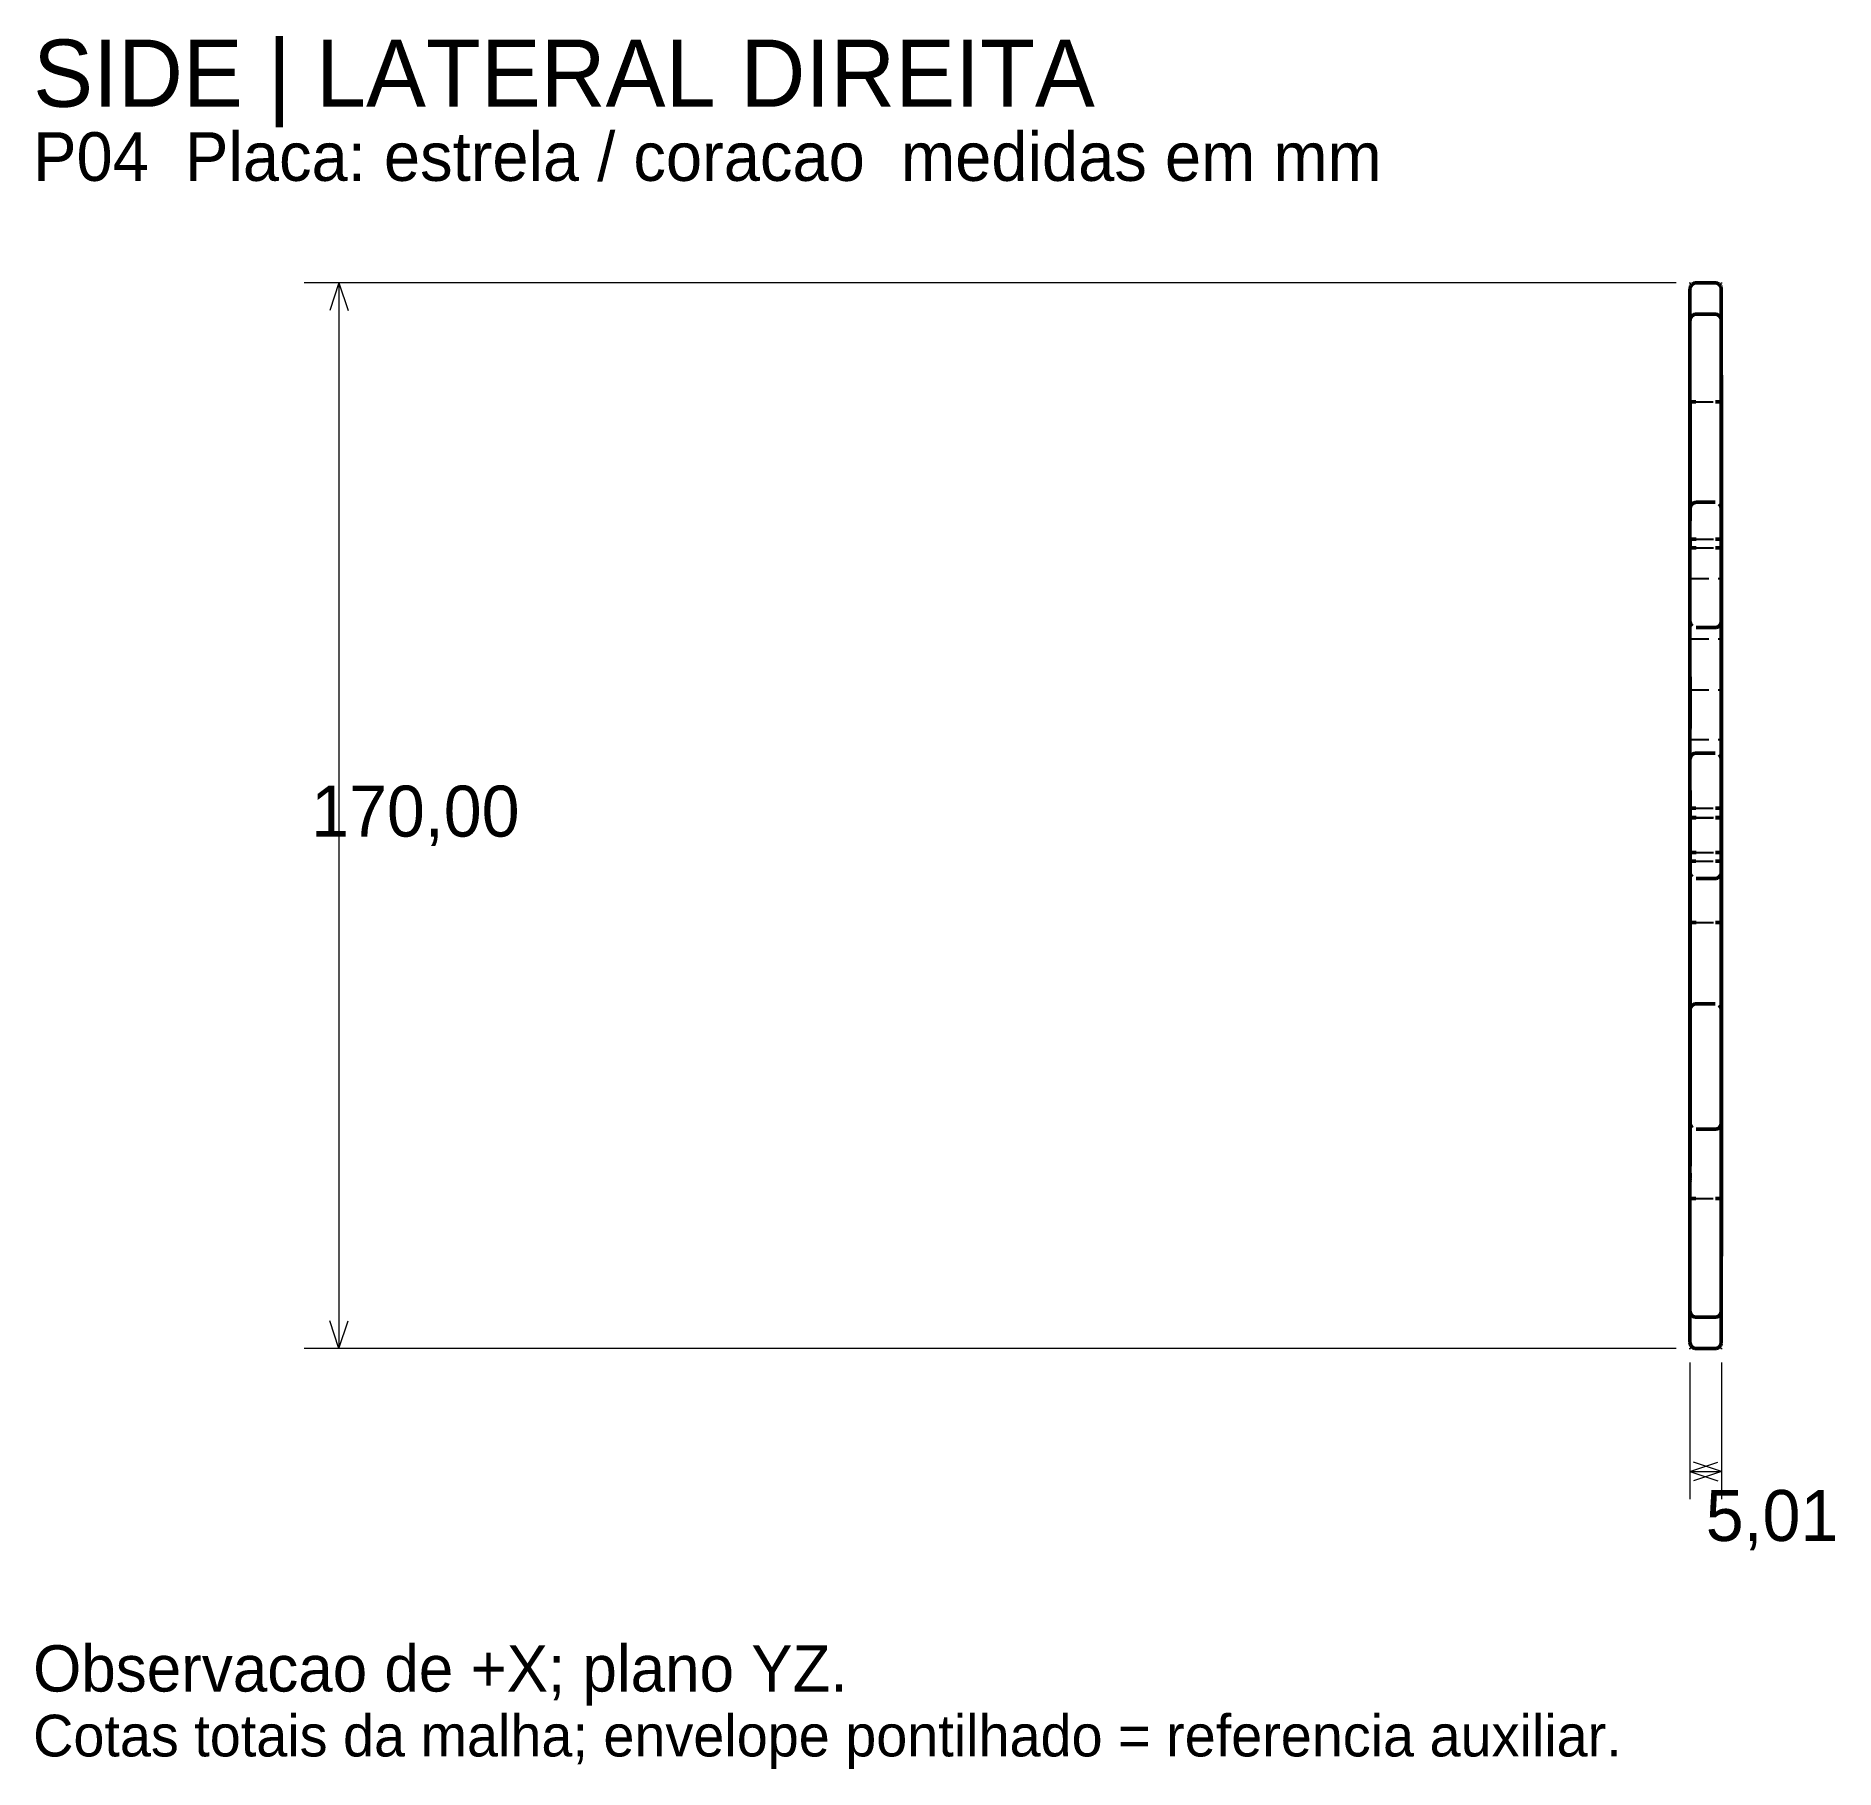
# Model space of a CAD drawing. Header units: millimetres. Extents: x 14 to 301, y 5 to 281.
import ezdxf

# ---------------------------------------------------------------- set-up
doc = ezdxf.new("R2010")
doc.units = ezdxf.units.MM
doc.linetypes.add('DOTTED', pattern=[1, 0, -1])
doc.linetypes.add('HIDDEN', pattern=[4.5, 3, -1.5])
for name, color, linetype, lineweight in [('HIDDEN', 8, 'HIDDEN', 25), ('REFERENCE', 8, 'DOTTED', 13), ('TEXT', 7, 'CONTINUOUS', 18), ('THIN', 7, 'CONTINUOUS', 18), ('VISIBLE', 7, 'CONTINUOUS', 50)]:
    doc.layers.add(name, color=color, linetype=linetype, lineweight=lineweight)

msp = doc.modelspace()

# ---------------------------------------------------------------- texts
at = {"layer": 'TEXT'}
for s, height, p in [('SIDE | LATERAL DIREITA', 10.7174, (14.04, 270.15)), ('P04  Placa: estrela / coracao  medidas em mm', 7.7609, (14.04, 258.33)), ('170,00', 8.13, (58.39, 153.74)), ('5,01', 8.13, (280.87, 41.39)), ('Observacao de +X; plano YZ.', 7.3913, (14.04, 17.37)), ('Cotas totais da malha; envelope pontilhado = referencia auxiliar.', 6.6522, (14.04, 7.02))]:
    msp.add_text(s, height=height, dxfattribs=at).set_placement(p)

# ---------------------------------------------------------------- linework, layer by layer
at = {"layer": 'HIDDEN'}
for p, q in [((278.5, 236.57), (278.42, 236.41)), ((278.5, 236.57), (278.42, 236.41)), ((278.5, 236.57), (278.42, 236.41)), ((278.5, 236.57), (278.42, 236.41)), ((278.6, 236.71), (278.5, 236.57)), ((278.6, 236.71), (278.5, 236.57)), ((278.6, 236.71), (278.5, 236.57)), ((278.6, 236.71), (278.5, 236.57)), ((278.72, 236.83), (278.6, 236.71)), ((278.72, 236.83), (278.6, 236.71)), ((278.72, 236.83), (278.6, 236.71)), ((278.72, 236.83), (278.6, 236.71)), ((279.36, 237.07), (279.19, 237.05)), ((279.36, 237.07), (279.19, 237.05)), ((279.36, 237.07), (279.19, 237.05)), ((279.36, 237.07), (282.36, 237.07)), ((279.36, 237.07), (282.36, 237.07)), ((279.36, 237.07), (282.36, 237.07)), ((279.36, 237.07), (282.36, 237.07)), ((279.36, 237.07), (282.36, 237.07)), ((279.36, 237.07), (282.36, 237.07)), ((279.36, 237.07), (282.36, 237.07)), ((282.54, 237.05), (282.36, 237.07)), ((282.54, 237.05), (282.36, 237.07)), ((282.54, 237.05), (282.36, 237.07)), ((283.01, 236.83), (283.13, 236.71)), ((283.01, 236.83), (283.13, 236.71)), ((283.01, 236.83), (283.13, 236.71)), ((283.01, 236.83), (283.13, 236.71)), ((283.13, 236.71), (283.23, 236.57)), ((283.13, 236.71), (283.23, 236.57)), ((283.13, 236.71), (283.23, 236.57)), ((283.13, 236.71), (283.23, 236.57)), ((283.23, 236.57), (283.3, 236.41)), ((283.23, 236.57), (283.3, 236.41)), ((283.23, 236.57), (283.3, 236.41)), ((283.23, 236.57), (283.3, 236.41)), ((283.36, 208.4), (283.36, 227.36)), ((283.37, 86.81), (283.37, 227.36)), ((278.36, 223.08), (278.36, 213.62)), ((279.08, 223.08), (282.66, 223.08)), ((283.37, 223.08), (283.37, 210.5)), ((278.36, 213.62), (278.36, 208.69)), ((283.37, 210.5), (283.37, 199.81)), ((278.36, 208.69), (278.36, 208.15)), ((278.36, 208.15), (278.36, 204.21)), ((278.6, 206.71), (278.5, 206.57)), ((278.72, 206.83), (278.6, 206.71)), ((279.36, 207.07), (282.36, 207.07)), ((283.01, 206.83), (283.13, 206.71)), ((283.13, 206.71), (283.23, 206.57)), ((283.36, 189.49), (283.36, 208.4)), ((278.37, 204.1), (278.37, 200.87)), ((278.5, 206.57), (278.42, 206.41)), ((283.23, 206.57), (283.3, 206.41)), ((278.37, 198.15), (278.37, 201.17)), ((279.09, 201.17), (282.66, 201.17)), ((283.37, 188.2), (283.37, 201.17)), ((278.37, 200.87), (278.37, 199.81)), ((278.37, 197.14), (278.37, 198.15)), ((279.09, 199.81), (282.66, 199.81)), ((278.37, 196.24), (278.37, 197.14)), ((278.37, 190.63), (278.37, 196.24)), ((278.36, 194.9), (283.37, 194.9)), ((278.37, 186.34), (278.37, 190.63)), ((283.36, 178.15), (283.36, 189.49)), ((278.5, 187.57), (278.42, 187.72)), ((278.6, 187.42), (278.5, 187.57)), ((278.72, 187.3), (278.6, 187.42)), ((279.36, 187.07), (282.36, 187.07)), ((283.01, 187.3), (283.13, 187.42)), ((283.13, 187.42), (283.23, 187.57)), ((283.23, 187.57), (283.3, 187.72)), ((283.37, 177.17), (283.37, 188.2)), ((278.36, 185.28), (283.37, 185.28)), ((278.37, 179.23), (278.37, 186.34)), ((278.36, 177.17), (278.36, 179.12)), ((283.36, 164.28), (283.36, 178.15)), ((278.36, 177.17), (283.37, 177.17)), ((278.36, 177.17), (278.36, 169.06)), ((283.37, 177.17), (283.37, 162.39)), ((278.36, 169.23), (283.37, 169.23)), ((278.36, 169.06), (278.36, 160.27)), ((278.5, 166.57), (278.42, 166.41)), ((278.6, 166.71), (278.5, 166.57)), ((278.72, 166.83), (278.6, 166.71)), ((279.36, 167.07), (282.36, 167.07)), ((283.01, 166.83), (283.13, 166.71)), ((283.13, 166.71), (283.23, 166.57)), ((283.23, 166.57), (283.3, 166.41)), ((283.36, 152.93), (283.36, 164.28)), ((283.37, 162.39), (283.37, 152.84)), ((278.36, 160.27), (278.36, 149.83)), ((278.36, 151.4), (278.36, 158.27)), ((279.08, 158.27), (282.66, 158.27)), ((283.37, 148.41), (283.37, 158.27)), ((278.37, 155.13), (278.37, 155.01)), ((278.37, 155.01), (278.37, 154.88)), ((279.08, 156.71), (282.66, 156.71)), ((279.09, 156.79), (282.66, 156.79)), ((283.37, 155.01), (283.37, 154.89)), ((278.36, 153.68), (278.36, 153.38)), ((278.36, 153.38), (278.36, 153.23)), ((278.36, 153.23), (278.36, 153.05)), ((278.36, 153.05), (278.36, 152.71)), ((278.36, 152.71), (278.36, 152.34)), ((278.36, 152.34), (278.36, 152.15)), ((278.36, 152.15), (278.36, 151.93)), ((278.37, 154.74), (278.37, 154.6)), ((278.37, 154.59), (278.37, 154.46)), ((278.37, 154.33), (278.37, 154.2)), ((278.37, 154.2), (278.37, 154.09)), ((278.37, 153.86), (278.37, 153.74)), ((278.37, 153.39), (278.37, 153.25)), ((278.37, 153.25), (278.37, 153.1)), ((278.37, 152.93), (278.37, 152.77)), ((278.37, 152.77), (278.37, 152.61)), ((278.37, 152.49), (278.37, 152.37)), ((278.37, 152.28), (278.37, 152.12)), ((283.36, 139.06), (283.36, 152.93)), ((283.37, 154.72), (283.37, 154.6)), ((283.37, 154.6), (283.37, 154.48)), ((283.37, 154.31), (283.37, 154.2)), ((283.37, 153.68), (283.37, 153.42)), ((283.37, 153.68), (283.37, 153.56)), ((283.37, 153.42), (283.37, 153.23)), ((283.37, 153.37), (283.37, 153.25)), ((283.37, 153.25), (283.37, 153.12)), ((283.37, 153.23), (283.37, 153.01)), ((283.37, 153.01), (283.37, 152.71)), ((283.37, 152.91), (283.37, 152.77)), ((283.37, 152.84), (283.37, 149.83)), ((283.37, 152.77), (283.37, 152.63)), ((283.37, 152.71), (283.37, 152.39)), ((283.37, 152.53), (283.37, 152.39)), ((283.37, 152.39), (283.37, 152.15)), ((283.37, 152.28), (283.37, 152.14)), ((283.37, 152.15), (283.37, 151.88)), ((278.36, 151.93), (278.36, 151.53)), ((278.36, 151.53), (278.36, 151.31)), ((278.36, 146.99), (278.36, 151.4)), ((278.36, 151.31), (278.36, 150.88)), ((278.36, 150.88), (278.36, 150.44)), ((278.36, 150.44), (278.36, 150.21)), ((278.36, 150.21), (278.36, 149.76)), ((278.36, 149.76), (278.36, 149.52)), ((278.36, 149.52), (278.36, 149.28)), ((278.36, 149.28), (278.36, 148.82)), ((278.37, 151.95), (278.37, 151.8)), ((279.08, 149.83), (282.66, 149.83)), ((279.09, 151.21), (282.66, 151.21)), ((283.37, 151.93), (283.37, 151.8)), ((283.37, 151.88), (283.37, 151.53)), ((283.37, 151.53), (283.37, 151.25)), ((283.37, 151.25), (283.37, 150.88)), ((283.37, 150.88), (283.37, 150.5)), ((283.37, 150.5), (283.37, 150.21)), ((283.37, 150.21), (283.37, 149.82)), ((283.37, 149.82), (283.37, 149.52)), ((283.37, 149.52), (283.37, 149.22)), ((278.36, 148.82), (278.36, 148.58)), ((278.36, 148.58), (278.36, 148.14)), ((278.36, 148.13), (278.36, 147.89)), ((278.36, 147.89), (278.36, 147.45)), ((278.36, 147.45), (278.36, 147.21)), ((278.36, 147.21), (278.36, 147.08)), ((278.36, 143.85), (278.36, 146.99)), ((278.36, 146.94), (278.36, 146.68)), ((278.36, 146.68), (278.36, 146.54)), ((278.36, 146.54), (278.36, 146.27)), ((278.5, 147.57), (278.42, 147.72)), ((278.6, 147.42), (278.5, 147.57)), ((278.72, 147.3), (278.6, 147.42)), ((279.36, 147.07), (282.36, 147.07)), ((283.01, 147.3), (283.13, 147.42)), ((283.13, 147.42), (283.23, 147.57)), ((283.23, 147.57), (283.3, 147.72)), ((283.37, 149.22), (283.37, 148.82)), ((283.37, 148.82), (283.37, 148.52)), ((283.37, 148.52), (283.37, 148.13)), ((283.37, 140.02), (283.37, 148.41)), ((283.37, 148.13), (283.37, 147.83)), ((283.37, 147.83), (283.37, 147.45)), ((283.37, 147.45), (283.37, 147.24)), ((283.37, 147.24), (283.37, 147.08)), ((283.37, 147.08), (283.37, 146.91)), ((283.37, 146.91), (283.37, 146.68)), ((283.37, 146.68), (283.37, 146.51)), ((283.37, 146.51), (283.37, 146.27)), ((278.36, 146.27), (278.36, 146.12)), ((278.36, 146.12), (278.36, 145.85)), ((278.36, 145.85), (278.36, 145.72)), ((278.36, 145.7), (278.36, 145.43)), ((278.36, 145.43), (278.36, 145.16)), ((278.36, 145.16), (278.36, 145.01)), ((278.36, 145.01), (278.36, 144.88)), ((278.36, 144.88), (278.36, 144.62)), ((278.36, 144.62), (278.36, 144.49)), ((278.36, 144.49), (278.36, 144.26)), ((278.36, 144.26), (278.36, 144.14)), ((278.36, 144.14), (278.36, 143.93)), ((278.36, 143.83), (278.36, 143.64)), ((278.37, 143.15), (278.37, 143.76)), ((283.37, 146.27), (283.37, 146.09)), ((283.37, 146.09), (283.37, 145.85)), ((283.37, 145.85), (283.37, 145.67)), ((283.37, 145.67), (283.37, 145.43)), ((283.37, 145.43), (283.37, 145.19)), ((283.37, 145.19), (283.37, 145.01)), ((283.37, 145.01), (283.37, 144.84)), ((283.37, 144.84), (283.37, 144.62)), ((283.37, 144.62), (283.37, 144.46)), ((283.37, 144.46), (283.37, 144.26)), ((283.37, 144.26), (283.37, 144.11)), ((283.37, 144.11), (283.37, 143.93)), ((283.37, 143.93), (283.37, 143.8)), ((283.37, 143.8), (283.37, 143.64)), ((278.36, 143.11), (278.36, 142.51)), ((278.36, 142.51), (278.36, 142.2)), ((278.36, 142.2), (278.36, 141.87)), ((278.36, 141.87), (278.36, 141.23)), ((278.36, 141.23), (278.36, 140.88)), ((278.36, 140.88), (278.36, 140.21)), ((278.37, 140.02), (278.37, 143.15)), ((283.37, 143.11), (283.37, 142.59)), ((283.37, 142.59), (283.37, 142.2)), ((283.37, 142.2), (283.37, 141.78)), ((283.37, 141.78), (283.37, 141.23)), ((283.37, 141.23), (283.37, 140.79)), ((283.37, 140.79), (283.37, 140.21)), ((278.36, 140.21), (278.36, 139.52)), ((278.36, 139.52), (278.36, 139.15)), ((278.36, 139.15), (278.36, 138.44)), ((278.36, 138.44), (278.36, 138.06)), ((278.36, 137.35), (278.36, 138.06)), ((279.09, 140.02), (282.66, 140.02)), ((283.36, 116.82), (283.36, 139.06)), ((283.37, 140.21), (283.37, 139.61)), ((283.37, 139.61), (283.37, 139.15)), ((283.37, 139.15), (283.37, 138.53)), ((283.37, 138.53), (283.37, 138.06)), ((283.37, 137.44), (283.37, 138.06)), ((278.36, 136.97), (278.36, 137.35)), ((278.36, 136.59), (278.36, 136.97)), ((278.36, 135.87), (278.36, 136.59)), ((278.36, 135.16), (278.36, 135.87)), ((278.36, 134.79), (278.36, 135.16)), ((283.37, 136.97), (283.37, 137.44)), ((283.37, 136.49), (283.37, 136.97)), ((283.37, 135.87), (283.37, 136.49)), ((283.37, 135.26), (283.37, 135.87)), ((283.37, 134.79), (283.37, 135.26)), ((278.36, 134.43), (278.36, 134.79)), ((278.36, 133.74), (278.36, 134.36)), ((278.36, 133.39), (278.36, 133.74)), ((278.36, 132.73), (278.36, 133.39)), ((278.36, 132.45), (278.36, 132.73)), ((278.36, 131.92), (278.36, 132.45)), ((283.37, 134.34), (283.37, 134.79)), ((283.37, 133.74), (283.37, 134.34)), ((283.37, 133.3), (283.37, 133.74)), ((283.37, 132.73), (283.37, 133.3)), ((283.37, 132.38), (283.37, 132.73)), ((283.37, 131.92), (283.37, 132.38)), ((278.36, 131.65), (278.36, 131.92)), ((278.36, 131.13), (278.36, 131.65)), ((278.36, 130.87), (278.36, 131.13)), ((278.36, 130.37), (278.36, 130.87)), ((278.36, 130.11), (278.36, 130.37)), ((278.36, 129.63), (278.36, 130.11)), ((278.36, 129.15), (278.36, 129.63)), ((283.37, 131.58), (283.37, 131.92)), ((283.37, 131.13), (283.37, 131.58)), ((283.37, 130.8), (283.37, 131.13)), ((283.37, 130.37), (283.37, 130.8)), ((283.37, 130.05), (283.37, 130.37)), ((283.37, 129.63), (283.37, 130.05)), ((283.37, 129.21), (283.37, 129.63)), ((283.37, 128.9), (283.37, 129.21)), ((278.36, 128.9), (278.36, 129.15)), ((278.36, 128.65), (278.36, 128.9)), ((278.36, 128.18), (278.36, 128.65)), ((278.36, 127.93), (278.36, 128.18)), ((278.36, 127.68), (278.36, 127.93)), ((278.36, 127.53), (278.36, 127.66)), ((278.36, 127.26), (278.36, 127.46)), ((278.36, 126.96), (278.36, 127.22)), ((278.36, 126.75), (278.36, 126.96)), ((278.36, 126.46), (278.36, 126.75)), ((278.36, 126.28), (278.36, 126.46)), ((278.5, 126.57), (278.42, 126.41)), ((278.6, 126.71), (278.5, 126.57)), ((278.72, 126.83), (278.6, 126.71)), ((279.36, 127.07), (282.36, 127.07)), ((283.01, 126.83), (283.13, 126.71)), ((283.13, 126.71), (283.23, 126.57)), ((283.23, 126.57), (283.3, 126.41)), ((283.37, 128.59), (283.37, 128.9)), ((283.37, 128.18), (283.37, 128.59)), ((283.37, 127.87), (283.37, 128.18)), ((283.37, 127.46), (283.37, 127.87)), ((283.37, 127.16), (283.37, 127.46)), ((283.37, 126.75), (283.37, 127.16)), ((283.37, 126.34), (283.37, 126.75)), ((283.37, 126.03), (283.37, 126.34)), ((278.36, 126.03), (278.36, 126.28)), ((278.36, 125.78), (278.36, 126.03)), ((278.36, 125.56), (278.36, 125.78)), ((278.36, 125.31), (278.36, 125.56)), ((278.36, 125.02), (278.36, 125.21)), ((278.36, 124.68), (278.36, 124.9)), ((278.36, 124.53), (278.36, 124.68)), ((278.36, 124.25), (278.36, 124.53)), ((278.36, 124.06), (278.36, 124.25)), ((278.36, 123.94), (278.36, 124.06)), ((278.37, 123.48), (278.37, 123.71)), ((278.37, 123.29), (278.37, 123.48)), ((283.37, 125.62), (283.37, 126.03)), ((283.37, 125.31), (283.37, 125.62)), ((283.37, 125.19), (283.37, 125.31)), ((283.37, 125.02), (283.37, 125.19)), ((283.37, 124.87), (283.37, 125.02)), ((283.37, 124.68), (283.37, 124.87)), ((283.37, 124.49), (283.37, 124.68)), ((283.37, 124.25), (283.37, 124.49)), ((283.37, 124.02), (283.37, 124.25)), ((283.37, 123.71), (283.37, 124.02)), ((283.37, 123.43), (283.37, 123.71)), ((283.37, 123.05), (283.37, 123.43)), ((278.37, 123.05), (278.37, 123.29)), ((278.37, 122.76), (278.37, 123.05)), ((278.37, 122.22), (278.37, 122.76)), ((278.37, 121.87), (278.37, 122.22)), ((278.37, 121.72), (278.37, 121.87)), ((278.37, 121.21), (278.37, 121.72)), ((278.37, 120.78), (278.37, 121.21)), ((278.37, 120.46), (278.37, 120.78)), ((283.37, 122.69), (283.37, 123.05)), ((283.37, 122.22), (283.37, 122.69)), ((283.37, 121.78), (283.37, 122.22)), ((283.37, 121.21), (283.37, 121.78)), ((283.37, 120.68), (283.37, 121.21)), ((283.37, 119.99), (283.37, 120.68)), ((278.37, 119.99), (278.37, 120.46)), ((278.37, 119.48), (278.37, 119.99)), ((278.37, 118.58), (278.37, 119.42)), ((278.37, 117.93), (278.37, 118.52)), ((278.37, 117.12), (278.37, 117.88)), ((283.37, 119.36), (283.37, 119.99)), ((283.37, 118.52), (283.37, 119.36)), ((283.37, 117.78), (283.37, 118.52)), ((283.37, 116.8), (283.37, 117.78)), ((278.37, 116.8), (278.37, 117.12)), ((278.37, 116.46), (278.37, 116.8)), ((278.37, 115.46), (278.37, 116.46)), ((278.37, 112.94), (278.37, 115.46)), ((283.36, 112.1), (283.36, 116.82)), ((283.37, 115.14), (283.37, 116.8)), ((283.37, 112.94), (283.37, 115.14)), ((278.37, 111.73), (278.37, 112.94)), ((283.36, 99.34), (283.36, 112.1)), ((283.37, 111.44), (283.37, 112.94)), ((278.37, 110.68), (278.37, 111.73)), ((278.37, 109.46), (278.37, 110.68)), ((278.37, 108.39), (278.37, 109.46)), ((283.37, 109.46), (283.37, 111.44)), ((283.37, 108.12), (283.37, 109.46)), ((278.37, 106.36), (278.37, 108.39)), ((278.37, 105.81), (278.37, 106.36)), ((278.5, 107.57), (278.42, 107.72)), ((278.6, 107.42), (278.5, 107.57)), ((278.72, 107.3), (278.6, 107.42)), ((279.36, 107.07), (282.36, 107.07)), ((283.01, 107.3), (283.13, 107.42)), ((283.13, 107.42), (283.23, 107.57)), ((283.23, 107.57), (283.3, 107.72)), ((283.37, 107.64), (283.37, 108.12)), ((283.37, 106.36), (283.37, 107.64)), ((283.37, 105.2), (283.37, 106.36)), ((278.37, 105.43), (278.37, 105.81)), ((278.37, 104.96), (278.37, 105.4)), ((278.37, 104.47), (278.37, 104.96)), ((278.37, 103.93), (278.37, 104.47)), ((278.37, 103.66), (278.37, 103.93)), ((278.37, 103.45), (278.37, 103.66)), ((278.37, 103.14), (278.37, 103.45)), ((283.37, 103.66), (283.37, 105.2)), ((283.37, 102.67), (283.37, 103.66)), ((278.37, 102.86), (278.37, 103.14)), ((278.37, 102.48), (278.37, 102.86)), ((278.37, 101.73), (278.37, 102.48)), ((278.37, 101.36), (278.37, 101.73)), ((278.37, 100.87), (278.37, 101.36)), ((278.37, 100.7), (278.37, 100.87)), ((278.37, 100.17), (278.37, 100.7)), ((283.37, 101.36), (283.37, 102.67)), ((283.37, 100.54), (283.37, 101.36)), ((283.37, 99.46), (283.37, 100.54)), ((278.36, 99.46), (278.36, 100.04)), ((278.36, 98.94), (278.36, 99.46)), ((278.36, 97.96), (278.36, 98.94)), ((278.36, 97.59), (278.36, 97.96)), ((278.36, 96.89), (278.36, 97.59)), ((283.36, 87.11), (283.36, 99.34)), ((283.37, 98.81), (283.37, 99.46)), ((283.37, 97.96), (283.37, 98.81)), ((283.37, 97.5), (283.37, 97.96)), ((278.36, 96.67), (278.36, 96.89)), ((278.36, 96.24), (278.36, 96.67)), ((278.36, 96.02), (278.36, 96.16)), ((279.08, 96.02), (282.66, 96.02)), ((283.37, 96.89), (283.37, 97.5)), ((283.37, 96.61), (283.37, 96.89)), ((283.37, 96.24), (283.37, 96.61)), ((283.37, 96.02), (283.37, 96.14)), ((283.36, 86.81), (283.36, 87.11)), ((278.5, 77.57), (278.42, 77.72)), ((278.5, 77.57), (278.42, 77.72)), ((278.5, 77.57), (278.42, 77.72)), ((278.5, 77.57), (278.42, 77.72)), ((278.6, 77.42), (278.5, 77.57)), ((278.6, 77.42), (278.5, 77.57)), ((278.6, 77.42), (278.5, 77.57)), ((278.6, 77.42), (278.5, 77.57)), ((283.13, 77.42), (283.23, 77.57)), ((283.13, 77.42), (283.23, 77.57)), ((283.13, 77.42), (283.23, 77.57)), ((283.13, 77.42), (283.23, 77.57)), ((283.23, 77.57), (283.3, 77.72)), ((283.23, 77.57), (283.3, 77.72)), ((283.23, 77.57), (283.3, 77.72)), ((283.23, 77.57), (283.3, 77.72)), ((278.72, 77.3), (278.6, 77.42)), ((278.72, 77.3), (278.6, 77.42)), ((278.72, 77.3), (278.6, 77.42)), ((278.72, 77.3), (278.6, 77.42)), ((279.19, 77.08), (279.36, 77.07)), ((279.19, 77.08), (279.36, 77.07)), ((279.19, 77.08), (279.36, 77.07)), ((279.36, 77.07), (282.36, 77.07)), ((279.36, 77.07), (282.36, 77.07)), ((279.36, 77.07), (282.36, 77.07)), ((279.36, 77.07), (282.36, 77.07)), ((279.36, 77.07), (282.36, 77.07)), ((279.36, 77.07), (282.36, 77.07)), ((279.36, 77.07), (282.36, 77.07)), ((282.36, 77.07), (282.54, 77.08)), ((282.36, 77.07), (282.54, 77.08)), ((282.36, 77.07), (282.54, 77.08)), ((283.01, 77.3), (283.13, 77.42)), ((283.01, 77.3), (283.13, 77.42)), ((283.01, 77.3), (283.13, 77.42)), ((283.01, 77.3), (283.13, 77.42))]:
    msp.add_line(p, q, dxfattribs=at)
at = {"layer": 'REFERENCE'}
for p, q in [((278.36, 242.07), (283.37, 242.07)), ((278.36, 72.07), (278.36, 242.07)), ((283.37, 242.07), (283.37, 72.07)), ((283.37, 72.07), (278.36, 72.07))]:
    msp.add_line(p, q, dxfattribs=at)
at = {"layer": 'THIN'}
for p, q in [((276.15, 242.07), (57.28, 242.07)), ((62.83, 242.07), (61.35, 237.63)), ((62.83, 242.07), (62.83, 72.07)), ((62.83, 242.07), (64.3, 237.63)), ((62.83, 72.07), (61.35, 76.5)), ((62.83, 72.07), (64.3, 76.5)), ((276.15, 72.07), (57.28, 72.07)), ((278.36, 69.85), (278.36, 48.04)), ((283.37, 69.85), (283.37, 48.04)), ((278.36, 52.48), (282.8, 53.96)), ((278.36, 52.48), (283.37, 52.48)), ((278.36, 52.48), (282.8, 51)), ((283.37, 52.48), (278.94, 53.96)), ((283.37, 52.48), (278.94, 51))]:
    msp.add_line(p, q, dxfattribs=at)
at = {"layer": 'VISIBLE'}
for p, q in [((278.36, 241.07), (278.38, 241.24)), ((278.36, 241.07), (278.38, 241.24)), ((278.36, 241.07), (278.38, 241.24)), ((278.36, 241.07), (278.38, 241.24)), ((278.38, 241.24), (278.42, 241.41)), ((278.38, 241.24), (278.42, 241.41)), ((278.38, 241.24), (278.42, 241.41)), ((278.38, 241.24), (278.42, 241.41)), ((278.42, 241.41), (278.5, 241.57)), ((278.42, 241.41), (278.5, 241.57)), ((278.42, 241.41), (278.5, 241.57)), ((278.42, 241.41), (278.5, 241.57)), ((278.5, 241.57), (278.6, 241.71)), ((278.5, 241.57), (278.6, 241.71)), ((278.5, 241.57), (278.6, 241.71)), ((278.5, 241.57), (278.6, 241.71)), ((278.6, 241.71), (278.72, 241.83)), ((278.6, 241.71), (278.72, 241.83)), ((278.6, 241.71), (278.72, 241.83)), ((278.6, 241.71), (278.72, 241.83)), ((278.72, 241.83), (278.86, 241.93)), ((278.72, 241.83), (278.86, 241.93)), ((278.72, 241.83), (278.86, 241.93)), ((278.72, 241.83), (278.86, 241.93)), ((278.86, 241.93), (279.02, 242)), ((278.86, 241.93), (279.02, 242)), ((278.86, 241.93), (279.02, 242)), ((278.86, 241.93), (279.02, 242)), ((279.02, 242), (279.19, 242.05)), ((279.02, 242), (279.19, 242.05)), ((279.02, 242), (279.19, 242.05)), ((279.02, 242), (279.19, 242.05)), ((279.19, 242.05), (279.36, 242.07)), ((279.19, 242.05), (279.36, 242.07)), ((279.19, 242.05), (279.36, 242.07)), ((279.19, 242.05), (279.36, 242.07)), ((279.36, 242.07), (282.36, 242.07)), ((279.36, 242.07), (282.36, 242.07)), ((279.36, 242.07), (282.36, 242.07)), ((279.36, 242.07), (282.36, 242.07)), ((282.36, 242.07), (282.54, 242.05)), ((282.36, 242.07), (282.54, 242.05)), ((282.36, 242.07), (282.54, 242.05)), ((282.36, 242.07), (282.54, 242.05)), ((282.54, 242.05), (282.71, 242)), ((282.54, 242.05), (282.71, 242)), ((282.54, 242.05), (282.71, 242)), ((282.54, 242.05), (282.71, 242)), ((282.71, 242), (282.86, 241.93)), ((282.71, 242), (282.86, 241.93)), ((282.71, 242), (282.86, 241.93)), ((282.71, 242), (282.86, 241.93)), ((282.86, 241.93), (283.01, 241.83)), ((282.86, 241.93), (283.01, 241.83)), ((282.86, 241.93), (283.01, 241.83)), ((282.86, 241.93), (283.01, 241.83)), ((283.01, 241.83), (283.13, 241.71)), ((283.01, 241.83), (283.13, 241.71)), ((283.01, 241.83), (283.13, 241.71)), ((283.01, 241.83), (283.13, 241.71)), ((283.13, 241.71), (283.23, 241.57)), ((283.13, 241.71), (283.23, 241.57)), ((283.13, 241.71), (283.23, 241.57)), ((283.13, 241.71), (283.23, 241.57)), ((283.23, 241.57), (283.3, 241.41)), ((283.23, 241.57), (283.3, 241.41)), ((283.23, 241.57), (283.3, 241.41)), ((283.23, 241.57), (283.3, 241.41)), ((283.3, 241.41), (283.35, 241.24)), ((283.3, 241.41), (283.35, 241.24)), ((283.3, 241.41), (283.35, 241.24)), ((283.3, 241.41), (283.35, 241.24)), ((283.35, 241.24), (283.36, 241.07)), ((283.35, 241.24), (283.36, 241.07)), ((283.35, 241.24), (283.36, 241.07)), ((283.35, 241.24), (283.36, 241.07)), ((278.36, 236.07), (278.36, 241.07)), ((278.36, 236.07), (278.36, 241.07)), ((278.36, 236.07), (278.36, 241.07)), ((278.36, 236.07), (278.36, 241.07)), ((283.36, 236.07), (283.36, 241.07)), ((283.36, 236.07), (283.36, 241.07)), ((283.36, 236.07), (283.36, 241.07)), ((283.36, 236.07), (283.36, 241.07)), ((278.36, 236.07), (278.38, 236.24)), ((278.36, 236.07), (278.38, 236.24)), ((278.36, 236.07), (278.38, 236.24)), ((278.36, 236.07), (278.38, 236.24)), ((278.36, 236.07), (278.38, 236.24)), ((278.36, 206.07), (278.36, 236.07)), ((278.38, 236.24), (278.42, 236.41)), ((278.38, 236.24), (278.42, 236.41)), ((278.38, 236.24), (278.42, 236.41)), ((278.38, 236.24), (278.42, 236.41)), ((278.38, 236.24), (278.42, 236.41)), ((278.42, 236.41), (278.5, 236.57)), ((278.42, 236.41), (278.5, 236.57)), ((278.42, 236.41), (278.5, 236.57)), ((278.42, 236.41), (278.5, 236.57)), ((278.42, 236.41), (278.5, 236.57)), ((278.5, 236.57), (278.6, 236.71)), ((278.5, 236.57), (278.6, 236.71)), ((278.5, 236.57), (278.6, 236.71)), ((278.5, 236.57), (278.6, 236.71)), ((278.5, 236.57), (278.6, 236.71)), ((278.6, 236.71), (278.72, 236.83)), ((278.6, 236.71), (278.72, 236.83)), ((278.6, 236.71), (278.72, 236.83)), ((278.6, 236.71), (278.72, 236.83)), ((278.6, 236.71), (278.72, 236.83)), ((278.86, 236.93), (278.72, 236.83)), ((278.86, 236.93), (278.72, 236.83)), ((278.86, 236.93), (278.72, 236.83)), ((278.86, 236.93), (278.72, 236.83)), ((278.72, 236.83), (278.86, 236.93)), ((279.02, 237), (278.86, 236.93)), ((279.02, 237), (278.86, 236.93)), ((279.02, 237), (278.86, 236.93)), ((278.86, 236.93), (279.02, 237)), ((279.02, 237), (278.86, 236.93)), ((279.19, 237.05), (279.02, 237)), ((279.19, 237.05), (279.02, 237)), ((279.19, 237.05), (279.02, 237)), ((279.19, 237.05), (279.02, 237)), ((279.02, 237), (279.19, 237.05)), ((279.36, 237.07), (279.19, 237.05)), ((279.36, 237.07), (279.19, 237.05)), ((279.36, 237.07), (279.19, 237.05)), ((279.36, 237.07), (279.19, 237.05)), ((279.19, 237.05), (279.36, 237.07)), ((279.36, 237.07), (282.36, 237.07)), ((279.36, 237.07), (282.36, 237.07)), ((282.54, 237.05), (282.36, 237.07)), ((282.54, 237.05), (282.36, 237.07)), ((282.54, 237.05), (282.36, 237.07)), ((282.71, 237), (282.54, 237.05)), ((282.71, 237), (282.54, 237.05)), ((282.71, 237), (282.54, 237.05)), ((282.86, 236.93), (282.71, 237)), ((282.86, 236.93), (282.71, 237)), ((282.86, 236.93), (282.71, 237)), ((283.01, 236.83), (282.86, 236.93)), ((283.01, 236.83), (282.86, 236.93)), ((283.01, 236.83), (282.86, 236.93)), ((283.13, 236.71), (283.01, 236.83)), ((283.13, 236.71), (283.01, 236.83)), ((283.13, 236.71), (283.01, 236.83)), ((283.13, 236.71), (283.01, 236.83)), ((283.01, 236.83), (283.13, 236.71)), ((283.23, 236.57), (283.13, 236.71)), ((283.23, 236.57), (283.13, 236.71)), ((283.23, 236.57), (283.13, 236.71)), ((283.23, 236.57), (283.13, 236.71)), ((283.13, 236.71), (283.23, 236.57)), ((283.3, 236.41), (283.23, 236.57)), ((283.3, 236.41), (283.23, 236.57)), ((283.3, 236.41), (283.23, 236.57)), ((283.3, 236.41), (283.23, 236.57)), ((283.23, 236.57), (283.3, 236.41)), ((283.35, 236.24), (283.3, 236.41)), ((283.35, 236.24), (283.3, 236.41)), ((283.35, 236.24), (283.3, 236.41)), ((283.35, 236.24), (283.3, 236.41)), ((283.3, 236.41), (283.35, 236.24)), ((283.36, 236.07), (283.35, 236.24)), ((283.36, 236.07), (283.35, 236.24)), ((283.36, 236.07), (283.35, 236.24)), ((283.36, 236.07), (283.35, 236.24)), ((283.35, 236.24), (283.36, 236.07)), ((283.36, 206.07), (283.36, 236.07)), ((283.36, 227.06), (283.36, 227.36)), ((283.36, 214.75), (283.36, 227.06)), ((283.37, 86.81), (283.37, 227.36)), ((278.36, 223.27), (278.37, 223.1)), ((278.36, 204.21), (278.36, 223.27)), ((278.36, 223.08), (279.32, 223.08)), ((278.36, 212.32), (278.36, 223.08)), ((278.37, 204.1), (278.37, 223.1)), ((282.42, 223.08), (283.37, 223.08)), ((283.37, 210.13), (283.37, 223.08)), ((283.36, 201.97), (283.36, 214.75)), ((278.36, 211.54), (278.36, 212.32)), ((278.36, 204.33), (278.36, 211.54)), ((283.37, 194.9), (283.37, 210.13)), ((278.5, 206.57), (278.6, 206.71)), ((278.5, 206.57), (278.6, 206.71)), ((278.6, 206.71), (278.72, 206.83)), ((278.6, 206.71), (278.72, 206.83)), ((278.86, 206.93), (278.72, 206.83)), ((278.72, 206.83), (278.86, 206.93)), ((279.02, 207), (278.86, 206.93)), ((278.86, 206.93), (279.02, 207)), ((279.19, 207.05), (279.02, 207)), ((279.02, 207), (279.19, 207.05)), ((279.36, 207.07), (279.19, 207.05)), ((279.19, 207.05), (279.36, 207.07)), ((279.36, 207.07), (282.36, 207.07)), ((279.36, 207.07), (282.36, 207.07)), ((283.13, 206.71), (283.01, 206.83)), ((283.01, 206.83), (283.13, 206.71)), ((283.23, 206.57), (283.13, 206.71)), ((283.13, 206.71), (283.23, 206.57)), ((278.36, 206.07), (278.38, 206.24)), ((278.36, 206.07), (278.38, 206.24)), ((278.36, 188.07), (278.36, 206.07)), ((278.36, 202.7), (278.36, 204.33)), ((278.38, 206.24), (278.42, 206.41)), ((278.38, 206.24), (278.42, 206.41)), ((278.42, 206.41), (278.5, 206.57)), ((278.42, 206.41), (278.5, 206.57)), ((283.3, 206.41), (283.23, 206.57)), ((283.23, 206.57), (283.3, 206.41)), ((283.35, 206.24), (283.3, 206.41)), ((283.3, 206.41), (283.35, 206.24)), ((283.36, 206.07), (283.35, 206.24)), ((283.35, 206.24), (283.36, 206.07)), ((283.36, 188.07), (283.36, 206.07)), ((278.36, 194.9), (278.36, 202.7)), ((278.37, 201.17), (279.33, 201.17)), ((278.37, 200.65), (278.37, 201.17)), ((282.42, 201.17), (283.37, 201.17)), ((283.36, 195.85), (283.36, 201.97)), ((283.37, 200.54), (283.37, 201.17)), ((278.37, 199.81), (278.37, 200.65)), ((278.37, 199.81), (279.33, 199.81)), ((282.42, 199.81), (283.37, 199.81)), ((283.37, 199.81), (283.37, 200.54)), ((283.36, 177.42), (283.36, 195.85)), ((278.36, 191.23), (278.36, 194.9)), ((283.37, 190.48), (283.37, 194.9)), ((278.36, 187.61), (278.36, 191.23)), ((283.37, 185.28), (283.37, 190.48)), ((278.36, 166.07), (278.36, 188.07)), ((278.36, 188.07), (278.38, 187.89)), ((278.36, 188.07), (278.38, 187.89)), ((278.36, 185.84), (278.36, 187.61)), ((278.38, 187.89), (278.42, 187.72)), ((278.38, 187.89), (278.42, 187.72)), ((278.42, 187.72), (278.5, 187.57)), ((278.42, 187.72), (278.5, 187.57)), ((278.5, 187.57), (278.6, 187.42)), ((278.5, 187.57), (278.6, 187.42)), ((278.6, 187.42), (278.72, 187.3)), ((278.6, 187.42), (278.72, 187.3)), ((279.36, 187.07), (282.36, 187.07)), ((279.36, 187.07), (282.36, 187.07)), ((282.36, 187.07), (282.54, 187.08)), ((282.36, 187.07), (282.54, 187.08)), ((282.54, 187.08), (282.71, 187.13)), ((282.54, 187.08), (282.71, 187.13)), ((282.71, 187.13), (282.86, 187.2)), ((282.71, 187.13), (282.86, 187.2)), ((282.86, 187.2), (283.01, 187.3)), ((282.86, 187.2), (283.01, 187.3)), ((283.01, 187.3), (283.13, 187.42)), ((283.13, 187.42), (283.01, 187.3)), ((283.13, 187.42), (283.23, 187.57)), ((283.23, 187.57), (283.13, 187.42)), ((283.23, 187.57), (283.3, 187.72)), ((283.3, 187.72), (283.23, 187.57)), ((283.3, 187.72), (283.35, 187.89)), ((283.35, 187.89), (283.3, 187.72)), ((283.35, 187.89), (283.36, 188.07)), ((283.36, 188.07), (283.35, 187.89)), ((283.36, 166.07), (283.36, 188.07)), ((278.36, 185.28), (278.36, 185.84)), ((278.36, 185.28), (278.36, 183.41)), ((283.37, 185.28), (283.37, 177.91)), ((278.36, 183.41), (278.36, 179.32)), ((278.36, 179.32), (278.36, 179.15)), ((278.36, 179.15), (278.36, 171.61)), ((278.36, 179.12), (278.36, 170.88)), ((278.37, 179.23), (278.37, 171.04)), ((283.36, 174.41), (283.36, 177.42)), ((283.37, 177.91), (283.37, 169.23)), ((283.36, 172.49), (283.36, 174.41)), ((283.36, 162.57), (283.36, 172.49)), ((278.36, 171.61), (278.36, 169.23)), ((278.37, 171.04), (278.36, 170.88)), ((278.36, 169.23), (278.36, 162.71)), ((278.42, 166.41), (278.5, 166.57)), ((278.42, 166.41), (278.5, 166.57)), ((278.5, 166.57), (278.6, 166.71)), ((278.5, 166.57), (278.6, 166.71)), ((278.6, 166.71), (278.72, 166.83)), ((278.6, 166.71), (278.72, 166.83)), ((278.86, 166.93), (278.72, 166.83)), ((278.72, 166.83), (278.86, 166.93)), ((279.02, 167), (278.86, 166.93)), ((278.86, 166.93), (279.02, 167)), ((279.19, 167.05), (279.02, 167)), ((279.02, 167), (279.19, 167.05)), ((279.19, 167.05), (279.36, 167.07)), ((279.36, 167.07), (279.19, 167.05)), ((279.36, 167.07), (282.36, 167.07)), ((279.36, 167.07), (282.36, 167.07)), ((283.13, 166.71), (283.01, 166.83)), ((283.01, 166.83), (283.13, 166.71)), ((283.23, 166.57), (283.13, 166.71)), ((283.13, 166.71), (283.23, 166.57)), ((283.3, 166.41), (283.23, 166.57)), ((283.23, 166.57), (283.3, 166.41)), ((283.37, 169.23), (283.37, 155.81)), ((278.36, 166.07), (278.38, 166.24)), ((278.36, 166.07), (278.38, 166.24)), ((278.36, 148.07), (278.36, 166.07)), ((278.38, 166.24), (278.42, 166.41)), ((278.38, 166.24), (278.42, 166.41)), ((283.35, 166.24), (283.3, 166.41)), ((283.3, 166.41), (283.35, 166.24)), ((283.36, 166.07), (283.35, 166.24)), ((283.35, 166.24), (283.36, 166.07)), ((283.36, 148.07), (283.36, 166.07)), ((278.36, 162.71), (278.36, 158.08)), ((278.36, 161.23), (278.37, 160.89)), ((278.36, 101.07), (278.36, 161.23)), ((278.37, 119.26), (278.37, 160.89)), ((283.36, 158.17), (283.36, 162.57)), ((278.37, 158.5), (278.36, 158.62)), ((278.36, 158.33), (278.36, 158.57)), ((278.36, 157.99), (278.36, 158.33)), ((278.36, 158.27), (278.36, 155.05)), ((278.36, 158.27), (279.32, 158.27)), ((278.36, 158.08), (278.36, 157.14)), ((278.36, 157.46), (278.36, 157.99)), ((278.37, 158.21), (278.37, 158.37)), ((278.37, 157.87), (278.37, 158.1)), ((278.37, 157.71), (278.37, 157.87)), ((282.42, 158.27), (283.37, 158.27)), ((283.36, 148.12), (283.36, 158.17)), ((283.37, 158.27), (283.37, 154.4)), ((278.36, 156.77), (278.36, 157.46)), ((278.36, 157.14), (278.36, 149.42)), ((278.36, 156.45), (278.36, 156.77)), ((278.36, 156.71), (279.32, 156.71)), ((278.36, 156.07), (278.36, 156.45)), ((278.36, 155.57), (278.36, 156.07)), ((278.36, 155.25), (278.36, 155.57)), ((278.36, 155.27), (278.36, 155.4)), ((278.36, 155.05), (278.36, 149.83)), ((278.36, 154.85), (278.36, 154.99)), ((278.37, 157.35), (278.37, 157.71)), ((278.37, 157.14), (278.37, 157.35)), ((278.37, 156.66), (278.37, 157.14)), ((278.37, 156.79), (279.33, 156.79)), ((278.37, 156.35), (278.37, 156.57)), ((278.37, 155.62), (278.37, 156.23)), ((278.37, 155.48), (278.37, 155.62)), ((282.42, 156.79), (283.37, 156.79)), ((282.42, 156.71), (283.37, 156.71)), ((283.37, 155.81), (283.37, 140.02)), ((283.37, 155.07), (283.37, 155.19)), ((278.36, 154.71), (278.36, 154.85)), ((278.36, 154.49), (278.36, 154.63)), ((278.36, 154.23), (278.36, 154.35)), ((278.36, 153.11), (278.36, 153.23)), ((278.36, 152.59), (278.36, 152.89)), ((278.36, 152.43), (278.36, 152.59)), ((278.36, 152.26), (278.36, 152.43)), ((278.36, 152.06), (278.36, 152.26)), ((278.37, 154.02), (278.37, 154.14)), ((278.37, 153.27), (278.37, 153.4)), ((278.37, 153.03), (278.37, 153.19)), ((278.37, 152.86), (278.37, 153.03)), ((278.37, 152.59), (278.37, 152.77)), ((278.37, 152.22), (278.37, 152.4)), ((278.37, 151.98), (278.37, 152.13)), ((283.37, 154.85), (283.37, 154.98)), ((283.37, 154.73), (283.37, 154.85)), ((283.37, 154.51), (283.37, 154.63)), ((283.37, 154.4), (283.37, 150.89)), ((283.37, 154.21), (283.37, 154.33)), ((283.37, 153.27), (283.37, 153.39)), ((283.37, 153.03), (283.37, 153.17)), ((283.37, 152.89), (283.37, 153.03)), ((283.37, 152.89), (283.37, 153.01)), ((283.37, 152.63), (283.37, 152.89)), ((283.37, 152.77), (283.37, 152.89)), ((283.37, 152.62), (283.37, 152.77)), ((283.37, 152.43), (283.37, 152.63)), ((283.37, 152.5), (283.37, 152.62)), ((283.37, 152.38), (283.37, 152.5)), ((283.37, 152.22), (283.37, 152.43)), ((283.37, 152.22), (283.37, 152.38)), ((283.37, 151.94), (283.37, 152.22)), ((283.37, 152.11), (283.37, 152.22)), ((278.36, 151.94), (278.36, 152.06)), ((278.36, 151.75), (278.36, 151.94)), ((278.36, 151.41), (278.36, 151.75)), ((278.36, 151.21), (278.36, 151.41)), ((278.36, 150.85), (278.36, 151.19)), ((278.36, 150.54), (278.36, 150.85)), ((278.36, 150.28), (278.36, 150.48)), ((278.36, 150.07), (278.36, 150.28)), ((278.36, 149.7), (278.36, 150.07)), ((278.36, 149.83), (279.32, 149.83)), ((278.36, 149.49), (278.36, 149.69)), ((278.36, 149.1), (278.36, 149.49)), ((278.36, 149.42), (278.37, 149.28)), ((278.37, 151.71), (278.37, 151.87)), ((278.37, 151.58), (278.37, 151.71)), ((278.37, 151.21), (279.33, 151.21)), ((282.42, 151.21), (283.37, 151.21)), ((282.42, 149.83), (283.37, 149.83)), ((283.37, 151.96), (283.37, 152.11)), ((283.37, 151.71), (283.37, 151.94)), ((283.37, 151.71), (283.37, 151.85)), ((283.37, 151.41), (283.37, 151.71)), ((283.37, 151.6), (283.37, 151.71)), ((283.37, 151.17), (283.37, 151.41)), ((283.37, 150.85), (283.37, 151.17)), ((283.37, 150.89), (283.37, 149.83)), ((283.37, 150.52), (283.37, 150.85)), ((283.37, 150.28), (283.37, 150.52)), ((283.37, 150.03), (283.37, 150.28)), ((283.37, 149.69), (283.37, 150.03)), ((283.37, 149.44), (283.37, 149.69)), ((283.37, 149.1), (283.37, 149.44)), ((278.36, 148.95), (278.36, 149.1)), ((278.36, 148.52), (278.36, 148.9)), ((278.36, 148.32), (278.36, 148.52)), ((278.36, 147.95), (278.36, 148.29)), ((278.36, 148.07), (278.38, 147.89)), ((278.36, 148.07), (278.38, 147.89)), ((278.36, 126.07), (278.36, 148.07)), ((278.36, 147.74), (278.36, 147.95)), ((278.36, 147.59), (278.36, 147.74)), ((278.36, 147.4), (278.36, 147.59)), ((278.36, 147.29), (278.36, 147.4)), ((278.36, 147.08), (278.36, 147.27)), ((278.36, 146.8), (278.36, 146.96)), ((278.36, 146.51), (278.36, 146.69)), ((278.36, 146.34), (278.36, 146.51)), ((278.37, 149.21), (278.37, 140.02)), ((278.38, 147.89), (278.42, 147.72)), ((278.38, 147.89), (278.42, 147.72)), ((278.42, 147.72), (278.5, 147.57)), ((278.42, 147.72), (278.5, 147.57)), ((278.5, 147.57), (278.6, 147.42)), ((278.5, 147.57), (278.6, 147.42)), ((278.6, 147.42), (278.72, 147.3)), ((278.6, 147.42), (278.72, 147.3)), ((279.36, 147.07), (282.36, 147.07)), ((279.36, 147.07), (282.36, 147.07)), ((282.36, 147.07), (282.54, 147.08)), ((282.36, 147.07), (282.54, 147.08)), ((282.54, 147.08), (282.71, 147.13)), ((282.54, 147.08), (282.71, 147.13)), ((282.71, 147.13), (282.86, 147.2)), ((282.71, 147.13), (282.86, 147.2)), ((282.86, 147.2), (283.01, 147.3)), ((282.86, 147.2), (283.01, 147.3)), ((283.01, 147.3), (283.13, 147.42)), ((283.13, 147.42), (283.01, 147.3)), ((283.13, 147.42), (283.23, 147.57)), ((283.23, 147.57), (283.13, 147.42)), ((283.23, 147.57), (283.3, 147.72)), ((283.3, 147.72), (283.23, 147.57)), ((283.3, 147.72), (283.35, 147.89)), ((283.35, 147.89), (283.3, 147.72)), ((283.35, 147.89), (283.36, 148.07)), ((283.36, 148.07), (283.35, 147.89)), ((283.36, 147.57), (283.36, 148.12)), ((283.36, 126.07), (283.36, 148.07)), ((283.36, 146.9), (283.36, 147.57)), ((283.36, 146.1), (283.36, 146.9)), ((283.37, 148.85), (283.37, 149.1)), ((283.37, 148.52), (283.37, 148.85)), ((283.37, 148.28), (283.37, 148.52)), ((283.37, 147.95), (283.37, 148.28)), ((283.37, 147.64), (283.37, 147.95)), ((283.37, 147.4), (283.37, 147.64)), ((283.37, 147.26), (283.37, 147.4)), ((283.37, 147.08), (283.37, 147.26)), ((283.37, 146.95), (283.37, 147.08)), ((283.37, 146.78), (283.37, 146.95)), ((283.37, 146.66), (283.37, 146.78)), ((283.37, 146.51), (283.37, 146.66)), ((283.37, 146.36), (283.37, 146.51)), ((278.36, 146.11), (278.36, 146.26)), ((278.36, 145.91), (278.36, 146.04)), ((278.36, 144.37), (278.36, 144.48)), ((278.36, 143.86), (278.36, 144.04)), ((278.36, 143.58), (278.36, 143.77)), ((278.36, 143.39), (278.36, 143.58)), ((283.36, 145.74), (283.36, 146.1)), ((283.36, 144.67), (283.36, 145.74)), ((283.36, 143.45), (283.36, 144.67)), ((283.37, 146.13), (283.37, 146.26)), ((283.37, 144.02), (283.37, 144.14)), ((283.37, 143.86), (283.37, 144.02)), ((283.37, 143.74), (283.37, 143.86)), ((283.37, 143.58), (283.37, 143.74)), ((283.37, 143.41), (283.37, 143.58)), ((278.36, 143.09), (278.36, 143.29)), ((278.36, 142.67), (278.36, 142.88)), ((278.36, 142.46), (278.36, 142.67)), ((278.36, 142.34), (278.36, 142.46)), ((278.36, 142.22), (278.36, 142.34)), ((278.36, 142), (278.36, 142.22)), ((278.36, 141.87), (278.36, 142)), ((278.36, 141.63), (278.36, 141.87)), ((278.36, 141.5), (278.36, 141.63)), ((278.36, 141.25), (278.36, 141.5)), ((278.36, 141.11), (278.36, 141.25)), ((278.36, 140.84), (278.36, 141.11)), ((278.36, 140.68), (278.36, 140.84)), ((278.36, 140.38), (278.36, 140.68)), ((283.36, 142.07), (283.36, 143.45)), ((283.36, 140.55), (283.36, 142.07)), ((283.37, 143.29), (283.37, 143.41)), ((283.37, 143.12), (283.37, 143.29)), ((283.37, 142.99), (283.37, 143.12)), ((283.37, 142.85), (283.37, 142.99)), ((283.37, 142.67), (283.37, 142.85)), ((283.37, 142.48), (283.37, 142.67)), ((283.37, 142.34), (283.37, 142.48)), ((283.37, 142.19), (283.37, 142.34)), ((283.37, 142), (283.37, 142.19)), ((283.37, 141.84), (283.37, 142)), ((283.37, 141.63), (283.37, 141.84)), ((283.37, 141.47), (283.37, 141.63)), ((283.37, 141.25), (283.37, 141.47)), ((283.37, 141.07), (283.37, 141.25)), ((283.37, 140.84), (283.37, 141.07)), ((283.37, 140.64), (283.37, 140.84)), ((283.37, 140.38), (283.37, 140.64)), ((278.36, 140.17), (278.36, 140.38)), ((278.36, 139.79), (278.36, 140.17)), ((278.36, 139.55), (278.36, 139.79)), ((278.36, 139.11), (278.36, 139.55)), ((278.36, 138.86), (278.36, 139.04)), ((278.36, 138.37), (278.36, 138.86)), ((278.36, 138.11), (278.36, 138.37)), ((278.36, 137.61), (278.36, 138.11)), ((278.37, 140.02), (279.33, 140.02)), ((282.42, 140.02), (283.37, 140.02)), ((283.36, 138.9), (283.36, 140.55)), ((283.36, 138.41), (283.36, 138.9)), ((283.36, 136.82), (283.36, 138.41)), ((283.37, 140.12), (283.37, 140.38)), ((283.37, 139.79), (283.37, 140.12)), ((283.37, 139.5), (283.37, 139.79)), ((283.37, 139.11), (283.37, 139.5)), ((283.37, 138.79), (283.37, 139.11)), ((283.37, 138.37), (283.37, 138.79)), ((283.37, 138.04), (283.37, 138.37)), ((283.37, 137.61), (283.37, 138.04)), ((278.36, 137.61), (278.36, 137.34)), ((278.36, 137.34), (278.36, 136.84)), ((278.36, 136.84), (278.36, 136.59)), ((278.36, 136.59), (278.36, 136.11)), ((278.36, 136.11), (278.36, 135.87)), ((278.36, 135.87), (278.36, 135.43)), ((278.36, 135.43), (278.36, 135.05)), ((278.36, 135.05), (278.36, 134.85)), ((283.36, 135.29), (283.36, 136.82)), ((283.36, 133.86), (283.36, 135.29)), ((283.37, 137.61), (283.37, 137.28)), ((283.37, 137.28), (283.37, 136.84)), ((283.37, 136.84), (283.37, 136.53)), ((283.37, 136.53), (283.37, 136.11)), ((283.37, 136.11), (283.37, 135.82)), ((283.37, 135.82), (283.37, 135.43)), ((283.37, 135.43), (283.37, 135.1)), ((283.37, 135.1), (283.37, 134.85)), ((278.36, 134.85), (278.36, 134.55)), ((278.36, 134.55), (278.36, 134.38)), ((278.36, 134.38), (278.36, 133.93)), ((278.36, 133.93), (278.36, 133.31)), ((278.36, 133.31), (278.36, 133.07)), ((278.36, 133.07), (278.36, 132.63)), ((278.36, 132.63), (278.36, 131.8)), ((283.36, 132.61), (283.36, 133.86)), ((283.36, 132.05), (283.36, 132.61)), ((283.36, 131.25), (283.36, 132.05)), ((283.37, 134.85), (283.37, 134.58)), ((283.37, 134.58), (283.37, 134.38)), ((283.37, 134.38), (283.37, 133.82)), ((283.37, 133.82), (283.37, 133.07)), ((283.37, 133.07), (283.37, 132.52)), ((283.37, 132.52), (283.37, 131.8)), ((278.36, 131.8), (278.36, 131.38)), ((278.36, 131.38), (278.36, 130.59)), ((278.36, 130.59), (278.36, 130.19)), ((278.36, 130.19), (278.36, 129.43)), ((278.36, 129.43), (278.36, 129.04)), ((283.36, 130.68), (283.36, 131.25)), ((283.36, 130.35), (283.36, 130.68)), ((283.36, 117.92), (283.36, 130.27)), ((283.37, 131.8), (283.37, 131.28)), ((283.37, 131.28), (283.37, 130.59)), ((283.37, 130.59), (283.37, 130.09)), ((283.37, 130.09), (283.37, 129.43)), ((283.37, 129.43), (283.37, 128.94)), ((278.36, 129.04), (278.36, 128.3)), ((278.36, 128.3), (278.36, 127.59)), ((278.36, 127.59), (278.36, 127.22)), ((278.36, 127.22), (278.36, 126.85)), ((278.36, 126.85), (278.36, 126.16)), ((278.38, 126.24), (278.42, 126.41)), ((278.38, 126.24), (278.42, 126.41)), ((278.42, 126.41), (278.5, 126.57)), ((278.42, 126.41), (278.5, 126.57)), ((278.5, 126.57), (278.6, 126.71)), ((278.5, 126.57), (278.6, 126.71)), ((278.6, 126.71), (278.72, 126.83)), ((278.6, 126.71), (278.72, 126.83)), ((278.86, 126.93), (278.72, 126.83)), ((278.72, 126.83), (278.86, 126.93)), ((279.02, 127), (278.86, 126.93)), ((278.86, 126.93), (279.02, 127)), ((279.19, 127.05), (279.02, 127)), ((279.02, 127), (279.19, 127.05)), ((279.19, 127.05), (279.36, 127.07)), ((279.36, 127.07), (279.19, 127.05)), ((279.36, 127.07), (282.36, 127.07)), ((279.36, 127.07), (282.36, 127.07)), ((283.13, 126.71), (283.01, 126.83)), ((283.01, 126.83), (283.13, 126.71)), ((283.23, 126.57), (283.13, 126.71)), ((283.13, 126.71), (283.23, 126.57)), ((283.3, 126.41), (283.23, 126.57)), ((283.23, 126.57), (283.3, 126.41)), ((283.35, 126.24), (283.3, 126.41)), ((283.3, 126.41), (283.35, 126.24)), ((283.37, 128.94), (283.37, 128.3)), ((283.37, 128.3), (283.37, 127.69)), ((283.37, 127.69), (283.37, 127.22)), ((283.37, 127.22), (283.37, 126.76)), ((283.37, 126.76), (283.37, 126.16)), ((278.36, 126.07), (278.38, 126.24)), ((278.36, 126.07), (278.38, 126.24)), ((278.36, 126.16), (278.36, 125.8)), ((278.36, 108.07), (278.36, 126.07)), ((278.36, 125.8), (278.36, 125.63)), ((278.36, 125.63), (278.36, 125.13)), ((278.36, 125.13), (278.36, 124.77)), ((278.36, 124.77), (278.36, 124.11)), ((278.36, 124), (278.36, 123.76)), ((278.36, 123.76), (278.36, 123.11)), ((283.36, 126.07), (283.35, 126.24)), ((283.35, 126.24), (283.36, 126.07)), ((283.36, 108.07), (283.36, 126.07)), ((283.37, 126.16), (283.37, 125.71)), ((283.37, 125.71), (283.37, 125.13)), ((283.37, 125.13), (283.37, 124.69)), ((283.37, 124.69), (283.37, 124.11)), ((283.37, 124.11), (283.37, 123.68)), ((283.37, 123.68), (283.37, 123.11)), ((278.36, 123.11), (278.36, 122.53)), ((278.36, 122.53), (278.36, 122.34)), ((278.36, 122.34), (278.36, 121.44)), ((278.36, 121.44), (278.36, 120.56)), ((278.36, 120.54), (278.36, 118.85)), ((283.37, 123.11), (283.37, 122.39)), ((283.37, 122.39), (283.37, 121.44)), ((283.37, 121.44), (283.37, 120.32)), ((278.36, 118.85), (278.36, 118.63)), ((278.36, 118.63), (278.36, 117.73)), ((278.36, 117.73), (278.36, 116.59)), ((278.37, 101.19), (278.37, 119.26)), ((283.36, 117.59), (283.36, 117.92)), ((283.37, 120.32), (283.37, 118.85)), ((283.37, 118.85), (283.37, 117.45)), ((278.36, 116.59), (278.36, 115.73)), ((278.36, 115.73), (278.36, 115.6)), ((278.36, 115.6), (278.36, 114.33)), ((283.36, 107.19), (283.36, 117.59)), ((283.37, 117.45), (283.37, 115.6)), ((283.37, 115.6), (283.37, 114.02)), ((278.36, 114.33), (278.36, 113.48)), ((278.36, 113.48), (278.36, 111.95)), ((278.36, 111.95), (278.36, 111.25)), ((283.37, 114.02), (283.37, 111.95)), ((283.37, 111.95), (283.37, 110.31)), ((278.36, 111.25), (278.36, 110.63)), ((278.36, 110.63), (278.36, 109.1)), ((278.36, 109.1), (278.36, 108.15)), ((283.37, 110.31), (283.37, 108.15)), ((278.36, 108.15), (278.36, 107.06)), ((278.36, 78.07), (278.36, 108.07)), ((278.36, 108.07), (278.38, 107.89)), ((278.36, 108.07), (278.38, 107.89)), ((278.36, 107.06), (278.36, 106.87)), ((278.36, 106.87), (278.36, 105.19)), ((278.38, 107.89), (278.42, 107.72)), ((278.38, 107.89), (278.42, 107.72)), ((278.42, 107.72), (278.5, 107.57)), ((278.42, 107.72), (278.5, 107.57)), ((278.5, 107.57), (278.6, 107.42)), ((278.5, 107.57), (278.6, 107.42)), ((278.6, 107.42), (278.72, 107.3)), ((278.6, 107.42), (278.72, 107.3)), ((279.36, 107.07), (282.36, 107.07)), ((279.36, 107.07), (282.36, 107.07)), ((282.36, 107.07), (282.54, 107.08)), ((282.36, 107.07), (282.54, 107.08)), ((282.54, 107.08), (282.71, 107.13)), ((282.54, 107.08), (282.71, 107.13)), ((282.71, 107.13), (282.86, 107.2)), ((282.71, 107.13), (282.86, 107.2)), ((282.86, 107.2), (283.01, 107.3)), ((282.86, 107.2), (283.01, 107.3)), ((283.01, 107.3), (283.13, 107.42)), ((283.13, 107.42), (283.01, 107.3)), ((283.13, 107.42), (283.23, 107.57)), ((283.23, 107.57), (283.13, 107.42)), ((283.23, 107.57), (283.3, 107.72)), ((283.3, 107.72), (283.23, 107.57)), ((283.3, 107.72), (283.35, 107.89)), ((283.35, 107.89), (283.3, 107.72)), ((283.35, 107.89), (283.36, 108.07)), ((283.36, 108.07), (283.35, 107.89)), ((283.36, 78.07), (283.36, 108.07)), ((283.36, 106.65), (283.36, 107.19)), ((283.36, 106.24), (283.36, 106.65)), ((283.36, 105.93), (283.36, 106.24)), ((283.37, 108.15), (283.37, 106.56)), ((283.37, 106.56), (283.37, 104.46)), ((278.36, 105.19), (278.36, 104.67)), ((278.36, 104.67), (278.36, 104.46)), ((278.36, 104.46), (278.36, 103.31)), ((283.36, 105.7), (283.36, 105.93)), ((283.36, 86.81), (283.36, 105.48)), ((283.37, 104.46), (283.37, 103.03)), ((278.36, 103.31), (278.36, 103.2)), ((278.36, 103.2), (278.36, 101.97)), ((278.36, 101.97), (278.36, 101.15)), ((278.36, 101.07), (278.37, 101.19)), ((278.36, 101.15), (278.36, 100.97)), ((278.36, 100.97), (278.36, 100.22)), ((283.37, 103.03), (283.37, 101.15)), ((283.37, 101.15), (283.37, 99.99)), ((278.36, 100.21), (278.36, 98.46)), ((278.36, 100.04), (278.36, 99.66)), ((278.36, 99.66), (278.36, 99.14)), ((278.36, 99.14), (278.36, 98.82)), ((278.36, 98.82), (278.36, 98.69)), ((278.36, 98.69), (278.37, 98.81)), ((278.36, 98.46), (278.36, 97.84)), ((278.36, 97.84), (278.36, 96.67)), ((278.37, 100.04), (278.37, 99.78)), ((278.37, 99.78), (278.37, 99.62)), ((278.37, 99.62), (278.37, 99.26)), ((278.37, 99.16), (278.37, 98.94)), ((283.37, 99.99), (283.37, 98.46)), ((283.37, 98.46), (283.37, 97.69)), ((283.37, 97.69), (283.37, 96.67)), ((278.36, 96.67), (278.36, 96.24)), ((278.36, 96.24), (278.36, 96.02)), ((278.36, 96.02), (279.32, 96.02)), ((282.42, 96.02), (283.37, 96.02)), ((283.37, 96.67), (283.37, 96.3)), ((283.37, 96.3), (283.37, 96.02)), ((278.36, 73.07), (278.36, 78.07)), ((278.36, 78.07), (278.38, 77.89)), ((278.36, 78.07), (278.38, 77.89)), ((278.36, 78.07), (278.38, 77.89)), ((278.36, 78.07), (278.38, 77.89)), ((278.36, 73.07), (278.36, 78.07)), ((278.36, 73.07), (278.36, 78.07)), ((278.36, 78.07), (278.38, 77.89)), ((278.36, 73.07), (278.36, 78.07)), ((278.38, 77.89), (278.42, 77.72)), ((278.38, 77.89), (278.42, 77.72)), ((278.38, 77.89), (278.42, 77.72)), ((278.38, 77.89), (278.42, 77.72)), ((278.38, 77.89), (278.42, 77.72)), ((278.42, 77.72), (278.5, 77.57)), ((278.42, 77.72), (278.5, 77.57)), ((278.42, 77.72), (278.5, 77.57)), ((278.42, 77.72), (278.5, 77.57)), ((278.42, 77.72), (278.5, 77.57)), ((278.5, 77.57), (278.6, 77.42)), ((278.5, 77.57), (278.6, 77.42)), ((278.5, 77.57), (278.6, 77.42)), ((278.5, 77.57), (278.6, 77.42)), ((278.5, 77.57), (278.6, 77.42)), ((283.23, 77.57), (283.13, 77.42)), ((283.23, 77.57), (283.13, 77.42)), ((283.13, 77.42), (283.23, 77.57)), ((283.23, 77.57), (283.13, 77.42)), ((283.23, 77.57), (283.13, 77.42)), ((283.23, 77.57), (283.3, 77.72)), ((283.3, 77.72), (283.23, 77.57)), ((283.3, 77.72), (283.23, 77.57)), ((283.3, 77.72), (283.23, 77.57)), ((283.3, 77.72), (283.23, 77.57)), ((283.35, 77.89), (283.3, 77.72)), ((283.35, 77.89), (283.3, 77.72)), ((283.3, 77.72), (283.35, 77.89)), ((283.35, 77.89), (283.3, 77.72)), ((283.35, 77.89), (283.3, 77.72)), ((283.36, 78.07), (283.35, 77.89)), ((283.36, 78.07), (283.35, 77.89)), ((283.35, 77.89), (283.36, 78.07)), ((283.36, 78.07), (283.35, 77.89)), ((283.36, 78.07), (283.35, 77.89)), ((283.36, 73.07), (283.36, 78.07)), ((283.36, 73.07), (283.36, 78.07)), ((283.36, 73.07), (283.36, 78.07)), ((283.36, 73.07), (283.36, 78.07)), ((278.6, 77.42), (278.72, 77.3)), ((278.6, 77.42), (278.72, 77.3)), ((278.6, 77.42), (278.72, 77.3)), ((278.6, 77.42), (278.72, 77.3)), ((278.6, 77.42), (278.72, 77.3)), ((278.72, 77.3), (278.86, 77.2)), ((278.72, 77.3), (278.86, 77.2)), ((278.72, 77.3), (278.86, 77.2)), ((278.86, 77.2), (279.02, 77.13)), ((278.86, 77.2), (279.02, 77.13)), ((278.86, 77.2), (279.02, 77.13)), ((279.02, 77.13), (279.19, 77.08)), ((279.02, 77.13), (279.19, 77.08)), ((279.02, 77.13), (279.19, 77.08)), ((279.19, 77.08), (279.36, 77.07)), ((279.19, 77.08), (279.36, 77.07)), ((279.19, 77.08), (279.36, 77.07)), ((279.36, 77.07), (282.36, 77.07)), ((279.36, 77.07), (282.36, 77.07)), ((282.36, 77.07), (282.54, 77.08)), ((282.36, 77.07), (282.54, 77.08)), ((282.36, 77.07), (282.54, 77.08)), ((282.36, 77.07), (282.54, 77.08)), ((282.36, 77.07), (282.54, 77.08)), ((282.54, 77.08), (282.71, 77.13)), ((282.54, 77.08), (282.71, 77.13)), ((282.54, 77.08), (282.71, 77.13)), ((282.54, 77.08), (282.71, 77.13)), ((282.54, 77.08), (282.71, 77.13)), ((282.71, 77.13), (282.86, 77.2)), ((282.71, 77.13), (282.86, 77.2)), ((282.71, 77.13), (282.86, 77.2)), ((282.71, 77.13), (282.86, 77.2)), ((282.71, 77.13), (282.86, 77.2)), ((282.86, 77.2), (283.01, 77.3)), ((282.86, 77.2), (283.01, 77.3)), ((282.86, 77.2), (283.01, 77.3)), ((282.86, 77.2), (283.01, 77.3)), ((282.86, 77.2), (283.01, 77.3)), ((283.13, 77.42), (283.01, 77.3)), ((283.01, 77.3), (283.13, 77.42)), ((283.13, 77.42), (283.01, 77.3)), ((283.13, 77.42), (283.01, 77.3)), ((283.13, 77.42), (283.01, 77.3)), ((278.36, 73.07), (278.38, 72.89)), ((278.36, 73.07), (278.38, 72.89)), ((278.36, 73.07), (278.38, 72.89)), ((278.36, 73.07), (278.38, 72.89)), ((278.38, 72.89), (278.42, 72.72)), ((278.38, 72.89), (278.42, 72.72)), ((278.38, 72.89), (278.42, 72.72)), ((278.38, 72.89), (278.42, 72.72)), ((278.42, 72.72), (278.5, 72.57)), ((278.42, 72.72), (278.5, 72.57)), ((278.42, 72.72), (278.5, 72.57)), ((278.42, 72.72), (278.5, 72.57)), ((278.5, 72.57), (278.6, 72.42)), ((278.5, 72.57), (278.6, 72.42)), ((278.5, 72.57), (278.6, 72.42)), ((278.5, 72.57), (278.6, 72.42)), ((278.6, 72.42), (278.72, 72.3)), ((278.6, 72.42), (278.72, 72.3)), ((278.6, 72.42), (278.72, 72.3)), ((278.6, 72.42), (278.72, 72.3)), ((278.72, 72.3), (278.86, 72.2)), ((278.72, 72.3), (278.86, 72.2)), ((278.72, 72.3), (278.86, 72.2)), ((278.72, 72.3), (278.86, 72.2)), ((278.86, 72.2), (279.02, 72.13)), ((278.86, 72.2), (279.02, 72.13)), ((278.86, 72.2), (279.02, 72.13)), ((278.86, 72.2), (279.02, 72.13)), ((279.02, 72.13), (279.19, 72.08)), ((279.02, 72.13), (279.19, 72.08)), ((279.02, 72.13), (279.19, 72.08)), ((279.02, 72.13), (279.19, 72.08)), ((279.19, 72.08), (279.36, 72.07)), ((279.19, 72.08), (279.36, 72.07)), ((279.19, 72.08), (279.36, 72.07)), ((279.19, 72.08), (279.36, 72.07)), ((279.36, 72.07), (282.36, 72.07)), ((279.36, 72.07), (282.36, 72.07)), ((279.36, 72.07), (282.36, 72.07)), ((279.36, 72.07), (282.36, 72.07)), ((282.36, 72.07), (282.54, 72.08)), ((282.36, 72.07), (282.54, 72.08)), ((282.36, 72.07), (282.54, 72.08)), ((282.36, 72.07), (282.54, 72.08)), ((282.54, 72.08), (282.71, 72.13)), ((282.54, 72.08), (282.71, 72.13)), ((282.54, 72.08), (282.71, 72.13)), ((282.54, 72.08), (282.71, 72.13)), ((282.71, 72.13), (282.86, 72.2)), ((282.71, 72.13), (282.86, 72.2)), ((282.71, 72.13), (282.86, 72.2)), ((282.71, 72.13), (282.86, 72.2)), ((282.86, 72.2), (283.01, 72.3)), ((282.86, 72.2), (283.01, 72.3)), ((282.86, 72.2), (283.01, 72.3)), ((282.86, 72.2), (283.01, 72.3)), ((283.01, 72.3), (283.13, 72.42)), ((283.01, 72.3), (283.13, 72.42)), ((283.01, 72.3), (283.13, 72.42)), ((283.01, 72.3), (283.13, 72.42)), ((283.13, 72.42), (283.23, 72.57)), ((283.13, 72.42), (283.23, 72.57)), ((283.13, 72.42), (283.23, 72.57)), ((283.13, 72.42), (283.23, 72.57)), ((283.23, 72.57), (283.3, 72.72)), ((283.23, 72.57), (283.3, 72.72)), ((283.23, 72.57), (283.3, 72.72)), ((283.23, 72.57), (283.3, 72.72)), ((283.3, 72.72), (283.35, 72.89)), ((283.3, 72.72), (283.35, 72.89)), ((283.3, 72.72), (283.35, 72.89)), ((283.3, 72.72), (283.35, 72.89)), ((283.35, 72.89), (283.36, 73.07)), ((283.35, 72.89), (283.36, 73.07)), ((283.35, 72.89), (283.36, 73.07)), ((283.35, 72.89), (283.36, 73.07))]:
    msp.add_line(p, q, dxfattribs=at)

msp.set_redraw_order([(e.dxf.handle, doc.entitydb.next_handle()) for e in msp.query("TEXT MTEXT ATTDEF DIMENSION ARC_DIMENSION")])  # texts and dimensions are drawn at this point

doc.saveas('drawing.dxf')
